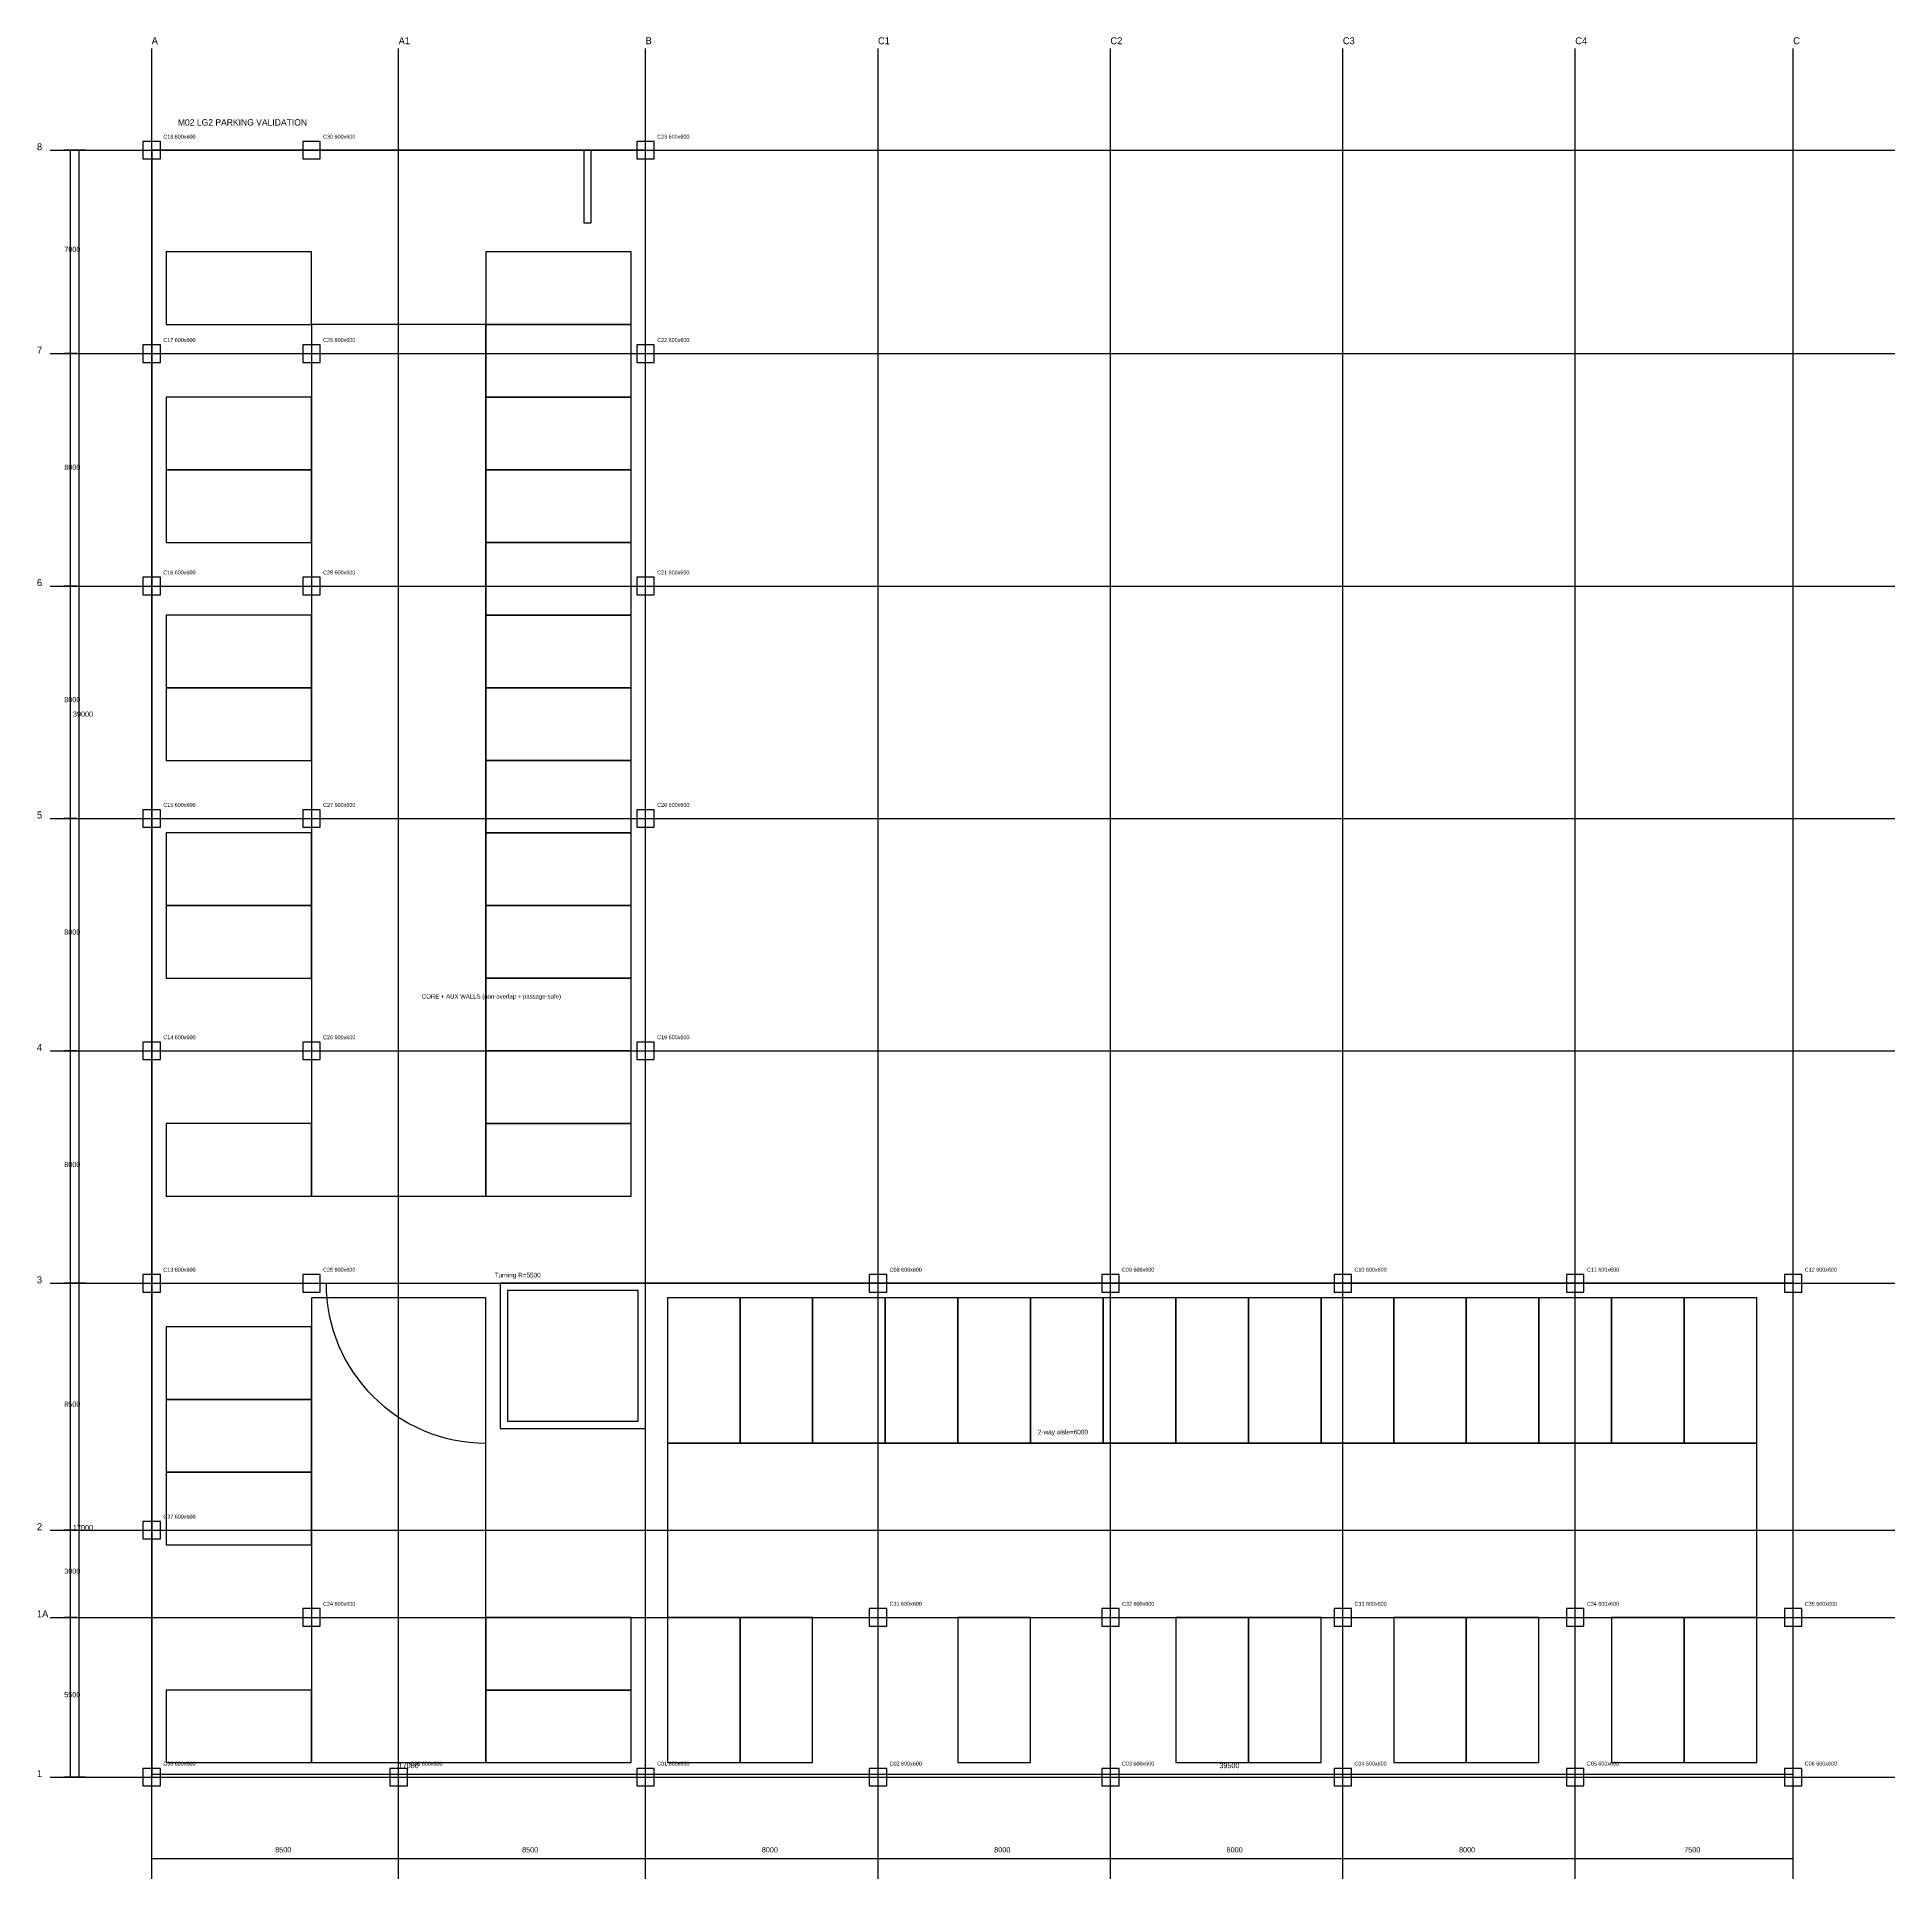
# Model space of a CAD drawing. Header units: metres. Extents: x -3943 to 60000, y -3500 to 59894.
import ezdxf

# ---------------------------------------------------------------- set-up
doc = ezdxf.new("R2010")
doc.units = ezdxf.units.M
for name, color, linetype in [('A-DIM', 4, 'Continuous'), ('A-FLOW', 2, 'Continuous'), ('A-GBP-OUTLINE', 8, 'Continuous'), ('A-PARK', 2, 'Continuous'), ('A-TEXT', 7, 'Continuous'), ('S-COL', 1, 'Continuous'), ('S-GRID', 7, 'Continuous'), ('S-WALL', 3, 'Continuous')]:
    doc.layers.add(name, color=color, linetype=linetype)

msp = doc.modelspace()

# ---------------------------------------------------------------- linework, layer by layer
at = {"layer": 'A-DIM'}
for p, q in [((-2580, 56000), (-3020, 56000)), ((-2800, 49000), (-2800, 56000)), ((-2280, 56000), (-2720, 56000)), ((-2500, 17000), (-2500, 56000)), ((-2580, 49000), (-3020, 49000)), ((-2580, 49000), (-3020, 49000)), ((-2800, 41000), (-2800, 49000)), ((-2580, 41000), (-3020, 41000)), ((-2580, 41000), (-3020, 41000)), ((-2800, 33000), (-2800, 41000)), ((-2580, 33000), (-3020, 33000)), ((-2580, 33000), (-3020, 33000)), ((-2800, 25000), (-2800, 33000)), ((-2580, 25000), (-3020, 25000)), ((-2580, 25000), (-3020, 25000)), ((-2800, 17000), (-2800, 25000)), ((-2580, 17000), (-3020, 17000)), ((-2580, 17000), (-3020, 17000)), ((-2800, 8500), (-2800, 17000)), ((-2280, 17000), (-2720, 17000)), ((-2280, 17000), (-2720, 17000)), ((-2500, 0), (-2500, 17000)), ((-2580, 8500), (-3020, 8500)), ((-2580, 8500), (-3020, 8500)), ((-2800, 5500), (-2800, 8500)), ((-2580, 5500), (-3020, 5500)), ((-2580, 5500), (-3020, 5500)), ((-2800, 0), (-2800, 5500)), ((-2580, 0), (-3020, 0)), ((-2280, 0), (-2720, 0)), ((0, -120), (0, 320)), ((0, 100), (17000, 100)), ((17000, -120), (17000, 320)), ((17000, -120), (17000, 320)), ((17000, 100), (56500, 100)), ((56500, -120), (56500, 320)), ((0, -3020), (0, -2580)), ((0, -2800), (8500, -2800)), ((8500, -3020), (8500, -2580)), ((8500, -3020), (8500, -2580)), ((8500, -2800), (17000, -2800)), ((17000, -3020), (17000, -2580)), ((17000, -3020), (17000, -2580)), ((17000, -2800), (25000, -2800)), ((25000, -3020), (25000, -2580)), ((25000, -3020), (25000, -2580)), ((25000, -2800), (33000, -2800)), ((33000, -3020), (33000, -2580)), ((33000, -3020), (33000, -2580)), ((33000, -2800), (41000, -2800)), ((41000, -3020), (41000, -2580)), ((41000, -3020), (41000, -2580)), ((41000, -2800), (49000, -2800)), ((49000, -3020), (49000, -2580)), ((49000, -3020), (49000, -2580)), ((49000, -2800), (56500, -2800)), ((56500, -3020), (56500, -2580))]:
    msp.add_line(p, q, dxfattribs=at)
at = {"layer": 'A-FLOW'}
for points in [[(5500, 20000), (11500, 20000), (11500, 50000), (5500, 50000), (5500, 20000)], [(5500, 500), (11500, 500), (11500, 16500), (5500, 16500), (5500, 500)], [(17750, 5500), (55250, 5500), (55250, 11500), (17750, 11500), (17750, 5500)]]:
    msp.add_lwpolyline(points, close=True, dxfattribs=at)
msp.add_arc((11500, 17000), 5500, 180, 270, dxfattribs=at)
at = {"layer": 'A-GBP-OUTLINE'}
msp.add_lwpolyline([(0, 0), (56500, 0), (56500, 17000), (17000, 17000), (17000, 56000), (0, 56000), (0, 0)], close=True, dxfattribs=at)
at = {"layer": 'A-PARK'}
for points in [[(500, 50000), (5500, 50000), (5500, 52500), (500, 52500), (500, 50000)], [(11500, 50000), (16500, 50000), (16500, 52500), (11500, 52500), (11500, 50000)], [(11500, 47500), (16500, 47500), (16500, 50000), (11500, 50000), (11500, 47500)], [(500, 45000), (5500, 45000), (5500, 47500), (500, 47500), (500, 45000)], [(11500, 45000), (16500, 45000), (16500, 47500), (11500, 47500), (11500, 45000)], [(500, 42500), (5500, 42500), (5500, 45000), (500, 45000), (500, 42500)], [(11500, 42500), (16500, 42500), (16500, 45000), (11500, 45000), (11500, 42500)], [(11500, 40000), (16500, 40000), (16500, 42500), (11500, 42500), (11500, 40000)], [(500, 37500), (5500, 37500), (5500, 40000), (500, 40000), (500, 37500)], [(11500, 37500), (16500, 37500), (16500, 40000), (11500, 40000), (11500, 37500)], [(500, 35000), (5500, 35000), (5500, 37500), (500, 37500), (500, 35000)], [(11500, 35000), (16500, 35000), (16500, 37500), (11500, 37500), (11500, 35000)], [(11500, 32500), (16500, 32500), (16500, 35000), (11500, 35000), (11500, 32500)], [(500, 30000), (5500, 30000), (5500, 32500), (500, 32500), (500, 30000)], [(11500, 30000), (16500, 30000), (16500, 32500), (11500, 32500), (11500, 30000)], [(500, 27500), (5500, 27500), (5500, 30000), (500, 30000), (500, 27500)], [(11500, 27500), (16500, 27500), (16500, 30000), (11500, 30000), (11500, 27500)], [(11500, 25000), (16500, 25000), (16500, 27500), (11500, 27500), (11500, 25000)], [(11500, 22500), (16500, 22500), (16500, 25000), (11500, 25000), (11500, 22500)], [(500, 20000), (5500, 20000), (5500, 22500), (500, 22500), (500, 20000)], [(11500, 20000), (16500, 20000), (16500, 22500), (11500, 22500), (11500, 20000)], [(17750, 11500), (20250, 11500), (20250, 16500), (17750, 16500), (17750, 11500)], [(20250, 11500), (22750, 11500), (22750, 16500), (20250, 16500), (20250, 11500)], [(22750, 11500), (25250, 11500), (25250, 16500), (22750, 16500), (22750, 11500)], [(25250, 11500), (27750, 11500), (27750, 16500), (25250, 16500), (25250, 11500)], [(27750, 11500), (30250, 11500), (30250, 16500), (27750, 16500), (27750, 11500)], [(30250, 11500), (32750, 11500), (32750, 16500), (30250, 16500), (30250, 11500)], [(32750, 11500), (35250, 11500), (35250, 16500), (32750, 16500), (32750, 11500)], [(35250, 11500), (37750, 11500), (37750, 16500), (35250, 16500), (35250, 11500)], [(37750, 11500), (40250, 11500), (40250, 16500), (37750, 16500), (37750, 11500)], [(40250, 11500), (42750, 11500), (42750, 16500), (40250, 16500), (40250, 11500)], [(42750, 11500), (45250, 11500), (45250, 16500), (42750, 16500), (42750, 11500)], [(45250, 11500), (47750, 11500), (47750, 16500), (45250, 16500), (45250, 11500)], [(47750, 11500), (50250, 11500), (50250, 16500), (47750, 16500), (47750, 11500)], [(50250, 11500), (52750, 11500), (52750, 16500), (50250, 16500), (50250, 11500)], [(52750, 11500), (55250, 11500), (55250, 16500), (52750, 16500), (52750, 11500)], [(500, 13000), (5500, 13000), (5500, 15500), (500, 15500), (500, 13000)], [(500, 10500), (5500, 10500), (5500, 13000), (500, 13000), (500, 10500)], [(500, 8000), (5500, 8000), (5500, 10500), (500, 10500), (500, 8000)], [(11500, 3000), (16500, 3000), (16500, 5500), (11500, 5500), (11500, 3000)], [(17750, 500), (20250, 500), (20250, 5500), (17750, 5500), (17750, 500)], [(20250, 500), (22750, 500), (22750, 5500), (20250, 5500), (20250, 500)], [(27750, 500), (30250, 500), (30250, 5500), (27750, 5500), (27750, 500)], [(35250, 500), (37750, 500), (37750, 5500), (35250, 5500), (35250, 500)], [(37750, 500), (40250, 500), (40250, 5500), (37750, 5500), (37750, 500)], [(42750, 500), (45250, 500), (45250, 5500), (42750, 5500), (42750, 500)], [(45250, 500), (47750, 500), (47750, 5500), (45250, 5500), (45250, 500)], [(50250, 500), (52750, 500), (52750, 5500), (50250, 5500), (50250, 500)], [(52750, 500), (55250, 500), (55250, 5500), (52750, 5500), (52750, 500)], [(500, 500), (5500, 500), (5500, 3000), (500, 3000), (500, 500)], [(11500, 500), (16500, 500), (16500, 3000), (11500, 3000), (11500, 500)]]:
    msp.add_lwpolyline(points, close=True, dxfattribs=at)
at = {"layer": 'S-COL'}
for points in [[(-300, 55700), (300, 55700), (300, 56300), (-300, 56300), (-300, 55700)], [(5200, 55700), (5800, 55700), (5800, 56300), (5200, 56300), (5200, 55700)], [(16700, 55700), (17300, 55700), (17300, 56300), (16700, 56300), (16700, 55700)], [(-300, 48700), (300, 48700), (300, 49300), (-300, 49300), (-300, 48700)], [(5200, 48700), (5800, 48700), (5800, 49300), (5200, 49300), (5200, 48700)], [(16700, 48700), (17300, 48700), (17300, 49300), (16700, 49300), (16700, 48700)], [(-300, 40700), (300, 40700), (300, 41300), (-300, 41300), (-300, 40700)], [(5200, 40700), (5800, 40700), (5800, 41300), (5200, 41300), (5200, 40700)], [(16700, 40700), (17300, 40700), (17300, 41300), (16700, 41300), (16700, 40700)], [(-300, 32700), (300, 32700), (300, 33300), (-300, 33300), (-300, 32700)], [(5200, 32700), (5800, 32700), (5800, 33300), (5200, 33300), (5200, 32700)], [(16700, 32700), (17300, 32700), (17300, 33300), (16700, 33300), (16700, 32700)], [(-300, 24700), (300, 24700), (300, 25300), (-300, 25300), (-300, 24700)], [(5200, 24700), (5800, 24700), (5800, 25300), (5200, 25300), (5200, 24700)], [(16700, 24700), (17300, 24700), (17300, 25300), (16700, 25300), (16700, 24700)], [(-300, 16700), (300, 16700), (300, 17300), (-300, 17300), (-300, 16700)], [(5200, 16700), (5800, 16700), (5800, 17300), (5200, 17300), (5200, 16700)], [(24700, 16700), (25300, 16700), (25300, 17300), (24700, 17300), (24700, 16700)], [(32700, 16700), (33300, 16700), (33300, 17300), (32700, 17300), (32700, 16700)], [(40700, 16700), (41300, 16700), (41300, 17300), (40700, 17300), (40700, 16700)], [(48700, 16700), (49300, 16700), (49300, 17300), (48700, 17300), (48700, 16700)], [(56200, 16700), (56800, 16700), (56800, 17300), (56200, 17300), (56200, 16700)], [(-300, 8200), (300, 8200), (300, 8800), (-300, 8800), (-300, 8200)], [(5200, 5200), (5800, 5200), (5800, 5800), (5200, 5800), (5200, 5200)], [(24700, 5200), (25300, 5200), (25300, 5800), (24700, 5800), (24700, 5200)], [(32700, 5200), (33300, 5200), (33300, 5800), (32700, 5800), (32700, 5200)], [(40700, 5200), (41300, 5200), (41300, 5800), (40700, 5800), (40700, 5200)], [(48700, 5200), (49300, 5200), (49300, 5800), (48700, 5800), (48700, 5200)], [(56200, 5200), (56800, 5200), (56800, 5800), (56200, 5800), (56200, 5200)], [(-300, -300), (300, -300), (300, 300), (-300, 300), (-300, -300)], [(8200, -300), (8800, -300), (8800, 300), (8200, 300), (8200, -300)], [(16700, -300), (17300, -300), (17300, 300), (16700, 300), (16700, -300)], [(24700, -300), (25300, -300), (25300, 300), (24700, 300), (24700, -300)], [(32700, -300), (33300, -300), (33300, 300), (32700, 300), (32700, -300)], [(40700, -300), (41300, -300), (41300, 300), (40700, 300), (40700, -300)], [(48700, -300), (49300, -300), (49300, 300), (48700, 300), (48700, -300)], [(56200, -300), (56800, -300), (56800, 300), (56200, 300), (56200, -300)]]:
    msp.add_lwpolyline(points, close=True, dxfattribs=at)
at = {"layer": 'S-GRID'}
for p, q in [((0, -3500), (0, 59500)), ((8500, -3500), (8500, 59500)), ((17000, -3500), (17000, 59500)), ((25000, -3500), (25000, 59500)), ((33000, -3500), (33000, 59500)), ((41000, -3500), (41000, 59500)), ((49000, -3500), (49000, 59500)), ((56500, -3500), (56500, 59500)), ((-3500, 56000), (60000, 56000)), ((-3500, 49000), (60000, 49000)), ((-3500, 41000), (60000, 41000)), ((-3500, 33000), (60000, 33000)), ((-3500, 25000), (60000, 25000)), ((-3500, 17000), (60000, 17000)), ((-3500, 8500), (60000, 8500)), ((-3500, 5500), (60000, 5500)), ((-3500, 0), (60000, 0))]:
    msp.add_line(p, q, dxfattribs=at)
at = {"layer": 'S-WALL'}
for points in [[(14875, 53500), (15125, 53500), (15125, 56000), (14875, 56000), (14875, 53500)], [(12000, 12000), (17000, 12000), (17000, 17000), (12000, 17000), (12000, 12000)], [(12250, 12250), (16750, 12250), (16750, 16750), (12250, 16750), (12250, 12250)]]:
    msp.add_lwpolyline(points, close=True, dxfattribs=at)

# ---------------------------------------------------------------- texts
at = {"layer": 'A-DIM'}
for s, p in [('7000', (-3010, 52500)), ('8000', (-3010, 45000)), ('8000', (-3010, 37000)), ('39000', (-2710, 36500)), ('8000', (-3010, 29000)), ('8000', (-3010, 21000)), ('8500', (-3010, 12750)), ('17000', (-2710, 8500)), ('3000', (-3010, 7000)), ('5500', (-3010, 2750)), ('17000', (8500, 310)), ('39500', (36750, 310)), ('8500', (4250, -2590)), ('8500', (12750, -2590)), ('8000', (21000, -2590)), ('8000', (29000, -2590)), ('8000', (37000, -2590)), ('8000', (45000, -2590)), ('7500', (52750, -2590))]:
    msp.add_text(s, height=180, dxfattribs=at).set_placement(p)
at = {"layer": 'A-TEXT'}
for s, height, p in [('M02 LG2 PARKING VALIDATION', 220, (900, 56850)), ('C18 600x600', 135, (400, 56400)), ('C30 600x600', 135, (5900, 56400)), ('C23 600x600', 135, (17400, 56400)), ('C17 600x600', 135, (400, 49400)), ('C29 600x600', 135, (5900, 49400)), ('C22 600x600', 135, (17400, 49400)), ('C16 600x600', 135, (400, 41400)), ('C28 600x600', 135, (5900, 41400)), ('C21 600x600', 135, (17400, 41400)), ('C15 600x600', 135, (400, 33400)), ('C27 600x600', 135, (5900, 33400)), ('C20 600x600', 135, (17400, 33400)), ('CORE + AUX WALLS (non-overlap + passage-safe)', 150, (9300, 26800)), ('C14 600x600', 135, (400, 25400)), ('C26 600x600', 135, (5900, 25400)), ('C19 600x600', 135, (17400, 25400)), ('C13 600x600', 135, (400, 17400)), ('C25 600x600', 135, (5900, 17400)), ('Turning R=5500', 160, (11800, 17200)), ('C08 600x600', 135, (25400, 17400)), ('C09 600x600', 135, (33400, 17400)), ('C10 600x600', 135, (41400, 17400)), ('C11 600x600', 135, (49400, 17400)), ('C12 600x600', 135, (56900, 17400)), ('2-way aisle=6000', 160, (30500, 11800)), ('C37 600x600', 135, (400, 8900)), ('C24 600x600', 135, (5900, 5900)), ('C31 600x600', 135, (25400, 5900)), ('C32 600x600', 135, (33400, 5900)), ('C33 600x600', 135, (41400, 5900)), ('C34 600x600', 135, (49400, 5900)), ('C35 600x600', 135, (56900, 5900)), ('C36 600x600', 135, (400, 400)), ('C38 600x600', 135, (8900, 400)), ('C01 600x600', 135, (17400, 400)), ('C02 600x600', 135, (25400, 400)), ('C03 600x600', 135, (33400, 400)), ('C04 600x600', 135, (41400, 400)), ('C05 600x600', 135, (49400, 400)), ('C06 600x600', 135, (56900, 400))]:
    msp.add_text(s, height=height, dxfattribs=at).set_placement(p)
at = {"layer": 'S-GRID'}
for s, p in [('A', (0, 59650)), ('A1', (8500, 59650)), ('B', (17000, 59650)), ('C1', (25000, 59650)), ('C2', (33000, 59650)), ('C3', (41000, 59650)), ('C4', (49000, 59650)), ('C', (56500, 59650)), ('8', (-3950, 56000)), ('7', (-3950, 49000)), ('6', (-3950, 41000)), ('5', (-3950, 33000)), ('4', (-3950, 25000)), ('3', (-3950, 17000)), ('2', (-3950, 8500)), ('1A', (-3950, 5500)), ('1', (-3950, 0))]:
    msp.add_text(s, height=240, dxfattribs=at).set_placement(p)

doc.saveas('drawing.dxf')
